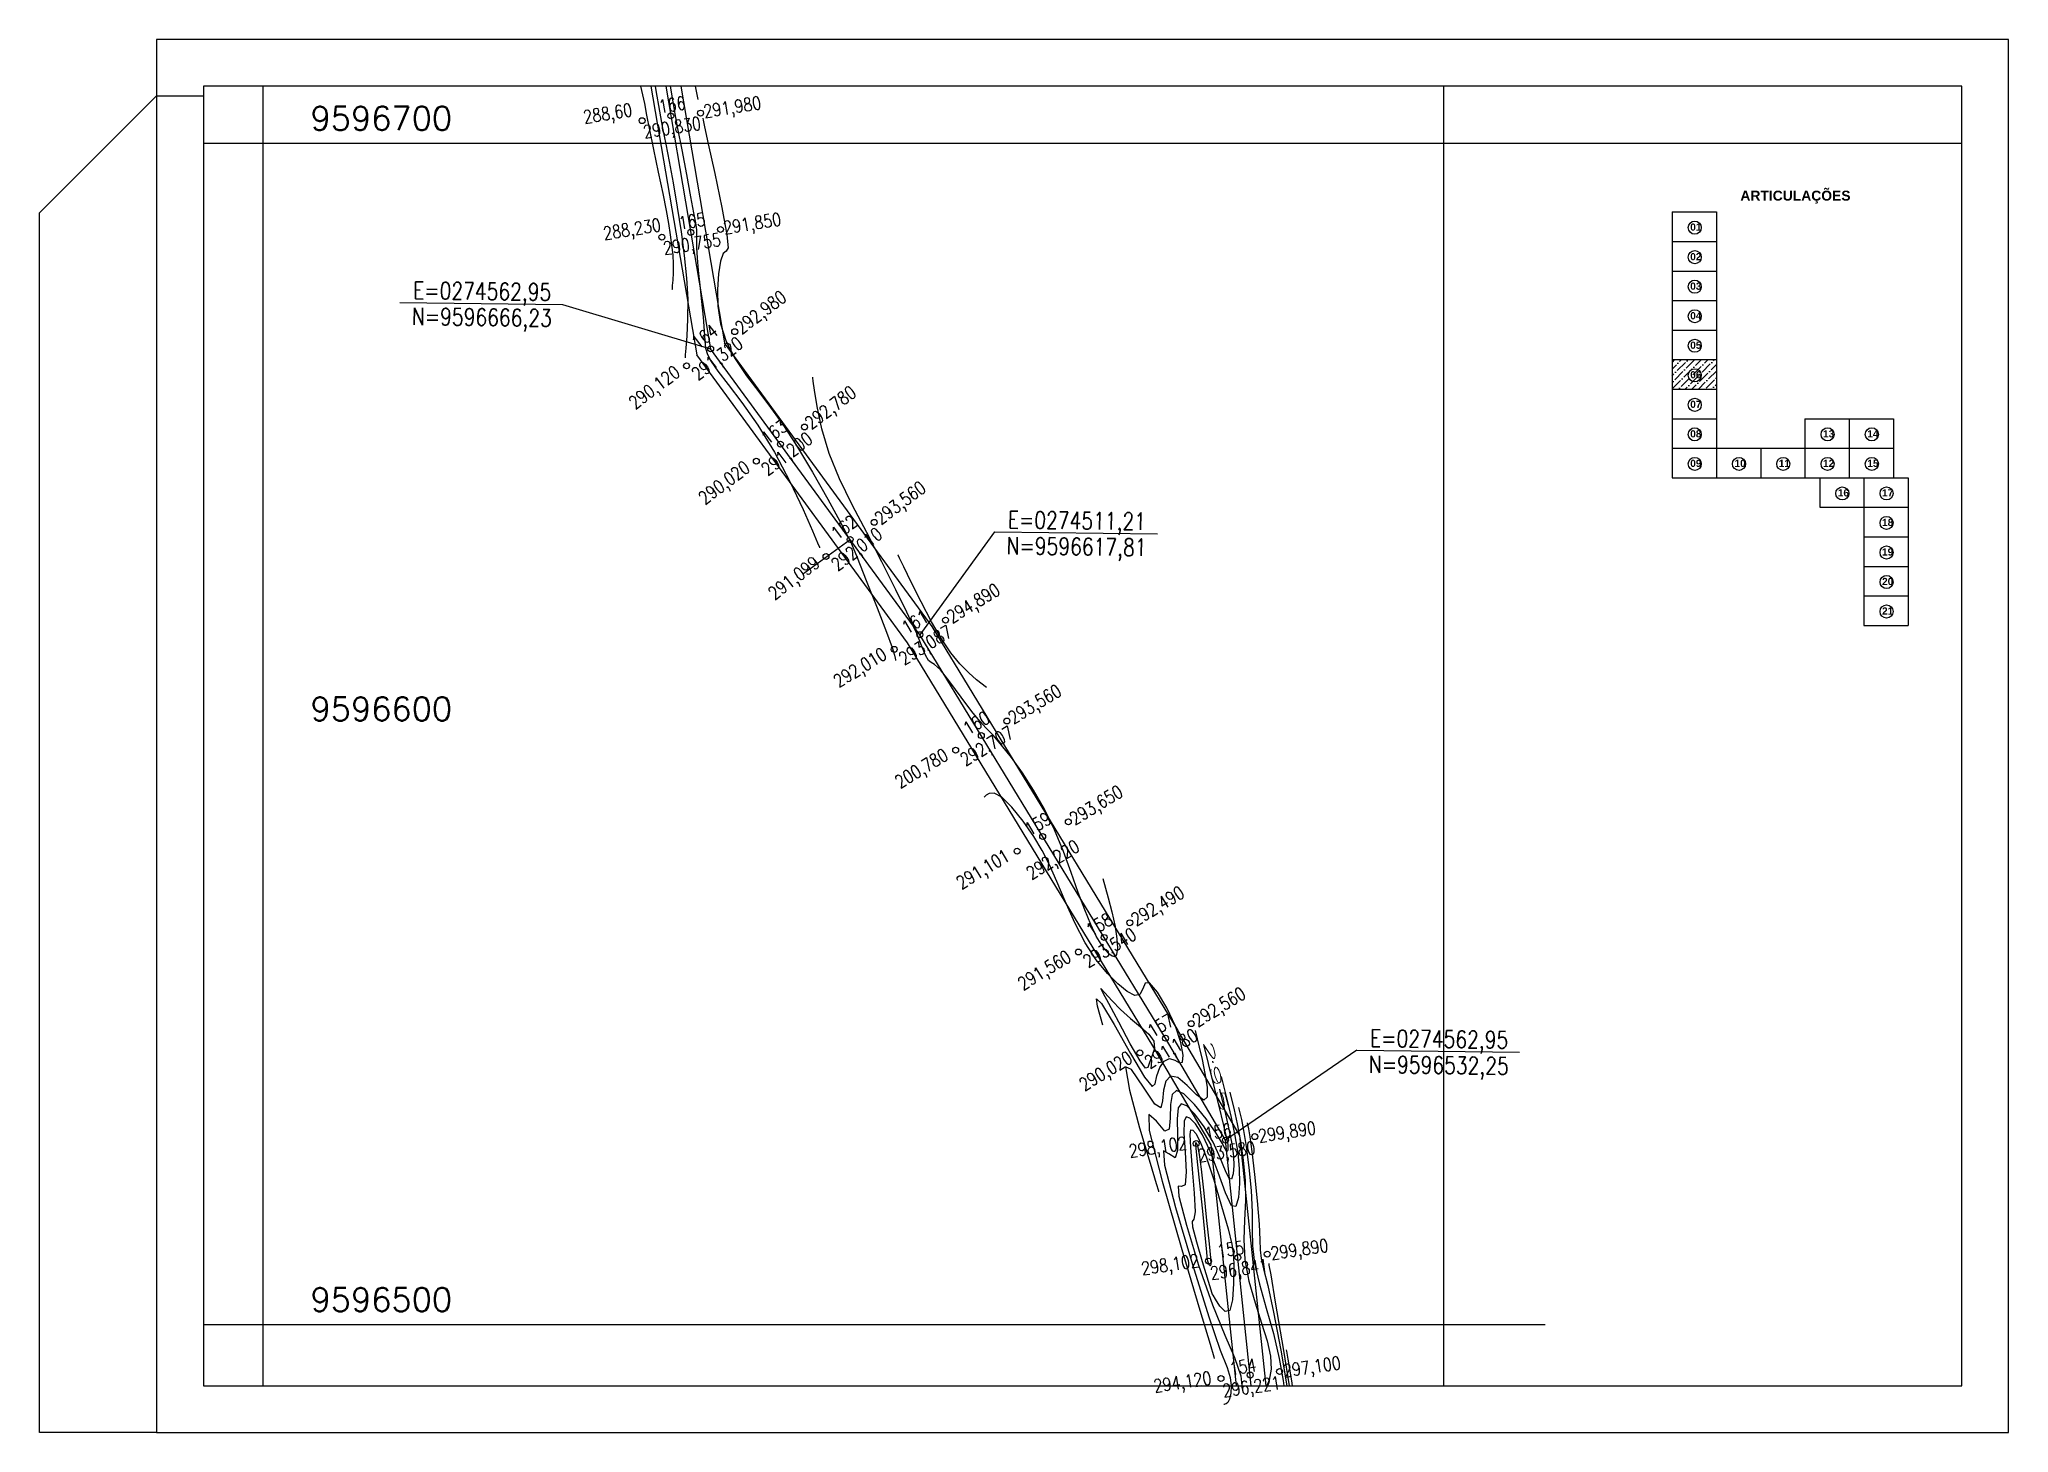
# Model space of a CAD drawing. Header units: millimetres. Extents: x 276147 to 291056, y 9594849 to 9609891.
# Drawn here: x 276149.9 to 276483.5, y 9608233.6 to 9608469.5 of the extents above; entities that cross this region are included whole.
import ezdxf
from ezdxf.enums import TextEntityAlignment as Align

# ---------------------------------------------------------------- set-up
doc = ezdxf.new("R2010")
doc.units = ezdxf.units.MM
doc.header["$LTSCALE"] = 10
doc.linetypes.add('CONTINUO', pattern=[0])
for name, color, linetype in [('2000-Top_malha_coord', 2, 'Continuous'), ('500-dim1', 6, 'Continuous'), ('Curvas mestras', 30, 'Continuous'), ('Curvas simples', 9, 'Continuous'), ('Curvas texto', 2, 'Continuous'), ('LINHA02', 8, 'Continuous'), ('TEXTO-PAPEL', 7, 'Continuous'), ('TEXTO02', 3, 'Continuous'), ('Top_malha_coord', 8, 'Continuous')]:
    doc.layers.add(name, color=color, linetype=linetype)
doc.styles.add('r80', font='romans.shx')
doc.styles.add('ROMANS', font='romans.shx', dxfattribs={"width": 0.8, "height": 4})
doc.styles.add('SIMPLEX', font='simplex', dxfattribs={"height": 0.2})
doc.styles.add('T7', font='arial.ttf')

msp = doc.modelspace()

# ---------------------------------------------------------------- texts
at = {"style": 'ROMANS', "width": 0.8}
for s, p in [('E=0274562,95', (276213.22, 9608428.42)), ('N=9596666,23', (276213.01, 9608424.02)), ('E=0274511,21', (276313.96, 9608389.59)), ('N=9596617,81', (276313.75, 9608385.19)), ('E=0274562,95', (276375.32, 9608301.8)), ('N=9596532,25', (276375.11, 9608297.39))]:
    msp.add_text(s, height=2.9046, rotation=359.2617, dxfattribs=at).set_placement(p, align=Align.TOP_LEFT)
at = {"layer": '2000-Top_malha_coord', "style": 'r80'}
for s, p in [('9596700', (276195.81, 9608452.89)), ('9596600', (276195.81, 9608352.89)), ('9596500', (276195.81, 9608252.89))]:
    msp.add_text(s, height=4, dxfattribs=at).set_placement(p, align=Align.BOTTOM_LEFT)
at = {"layer": 'Curvas texto', "style": 'SIMPLEX', "width": 3.299405}
msp.add_text('295', height=1.5, rotation=284.1285, dxfattribs=at).set_placement((276346.93, 9608299.92, 295), (276350.04, 9608287.58, 295), align=Align.FIT)
at = {"layer": 'TEXTO02', "style": 'ROMANS', "width": 0.8}
for s, rotation, p in [('166', 8.9894, (276254.64, 9608459.12)), ('291,980', 8.9894, (276262.23, 9608458.33)), ('288,60', 8.9894, (276241.88, 9608457.37)), ('290,830', 8.9894, (276252.03, 9608454.86)), ('165', 8.9894, (276258.01, 9608439.41)), ('291,850', 8.9894, (276265.6, 9608438.62)), ('288,230', 8.9894, (276245.24, 9608437.66)), ('290,755', 8.9894, (276255.4, 9608435.15)), ('292,980', 36.9082, (276267.48, 9608421.2)), ('164', 36.9082, (276260.09, 9608418.65)), ('291,320', 36.9082, (276260.1, 9608413.36)), ('290,120', 36.9082, (276249.46, 9608408.49)), ('292,780', 36.9082, (276279.3, 9608405.07)), ('291,200', 36.9082, (276271.91, 9608397.23)), ('163', 36.9082, (276271.9, 9608402.51)), ('290,020', 36.9082, (276261.28, 9608392.35)), ('293,560', 36.9082, (276291.11, 9608388.93)), ('292,010', 36.9082, (276283.73, 9608381.09)), ('162', 36.9082, (276283.72, 9608386.37)), ('291,099', 36.9082, (276273.09, 9608376.22)), ('294,890', 31.2308, (276303.31, 9608372.39)), ('161', 31.2308, (276295.7, 9608370.57)), ('293,087', 31.2308, (276295.19, 9608365.31)), ('292,010', 31.2308, (276284.12, 9608361.52)), ('293,560', 31.2308, (276313.72, 9608355.31)), ('292,707', 31.2308, (276305.59, 9608348.23)), ('160', 31.2308, (276306.11, 9608353.49)), ('200,780', 31.2308, (276294.53, 9608344.44)), ('293,650', 31.2308, (276324.12, 9608338.22)), ('159', 31.2308, (276316.51, 9608336.41)), ('292,220', 31.2308, (276316.78, 9608328.98)), ('291,101', 31.2308, (276304.93, 9608327.36)), ('292,490', 31.2308, (276334.53, 9608321.14)), ('158', 31.2308, (276326.91, 9608319.33)), ('293,540', 31.2308, (276326.4, 9608314.07)), ('291,560', 31.2308, (276315.34, 9608310.27)), ('292,560', 31.2308, (276344.93, 9608304.06)), ('157', 31.2308, (276337.32, 9608302.25)), ('291,180', 31.2308, (276336.81, 9608296.99)), ('290,020', 31.2308, (276325.74, 9608293.19)), ('156', 9.32, (276347.13, 9608285.21)), ('299,890', 8.3837, (276356.2, 9608284.86)), ('298,102', 8.3837, (276334.29, 9608282.3)), ('293,580', 8.3837, (276345.96, 9608281.5)), ('155', 9.32, (276349.23, 9608265.32)), ('299,890', 8.3837, (276358.3, 9608264.97)), ('298,102', 8.3837, (276336.39, 9608262.41)), ('296,841', 8.3837, (276348.06, 9608261.61)), ('154', 9.32, (276351.33, 9608245.43)), ('297,100', 8.3837, (276360.4, 9608245.09)), ('294,120', 8.3837, (276338.49, 9608242.52)), ('296,221', 8.3837, (276350.16, 9608241.72))]:
    msp.add_text(s, height=2.207, rotation=rotation, dxfattribs=at).set_placement(p, align=Align.TOP_LEFT)
at = {"layer": 'Top_malha_coord', "color": 7, "attachment_point": 1, "style": 'T7'}
for s, insert, char_height in [('{\\fArial|b1|i0|c0|p34;ARTICULAÇÕES}', (276438.02, 9608443.84), 1.6821), ('{\\fArial|b1|i0|c0|p34;01}', (276429.53, 9608438.28), 1.2169), ('{\\fArial|b1|i0|c0|p34;02}', (276429.53, 9608433.28), 1.2169), ('{\\fArial|b1|i0|c0|p34;03}', (276429.53, 9608428.28), 1.2169), ('{\\fArial|b1|i0|c0|p34;04}', (276429.53, 9608423.28), 1.2169), ('{\\fArial|b1|i0|c0|p34;05}', (276429.53, 9608418.28), 1.2169), ('{\\fArial|b1|i0|c0|p34;06}', (276429.53, 9608413.28), 1.2169), ('{\\fArial|b1|i0|c0|p34;07}', (276429.53, 9608408.28), 1.2169), ('{\\fArial|b1|i0|c0|p34;08}', (276429.53, 9608403.28), 1.2169), ('{\\fArial|b1|i0|c0|p34;13}', (276452.03, 9608403.28), 1.2169), ('{\\fArial|b1|i0|c0|p34;14}', (276459.53, 9608403.28), 1.2169), ('{\\fArial|b1|i0|c0|p34;09}', (276429.53, 9608398.28), 1.2169), ('{\\fArial|b1|i0|c0|p34;10}', (276437.03, 9608398.28), 1.2169), ('{\\fArial|b1|i0|c0|p34;11}', (276444.53, 9608398.28), 1.2169), ('{\\fArial|b1|i0|c0|p34;12}', (276452.03, 9608398.28), 1.2169), ('{\\fArial|b1|i0|c0|p34;15}', (276459.53, 9608398.28), 1.2169), ('{\\fArial|b1|i0|c0|p34;16}', (276454.53, 9608393.28), 1.2169), ('{\\fArial|b1|i0|c0|p34;17}', (276462.03, 9608393.28), 1.2169), ('{\\fArial|b1|i0|c0|p34;18}', (276462.03, 9608388.28), 1.2169), ('{\\fArial|b1|i0|c0|p34;19}', (276462.03, 9608383.28), 1.2169), ('{\\fArial|b1|i0|c0|p34;20}', (276462.03, 9608378.28), 1.2169), ('{\\fArial|b1|i0|c0|p34;21}', (276462.03, 9608373.28), 1.2169)]:
    msp.add_mtext_dynamic_manual_height_columns(s, width=9.0598, gutter_width=12.5, heights=[0], dxfattribs=dict(at, insert=insert, char_height=char_height))

# ---------------------------------------------------------------- hatches: boundary and pattern name
at = {"layer": 'Top_malha_coord'}
h = msp.add_hatch(dxfattribs=at)
h.set_pattern_fill('ANSI36', color=8, scale=0.25)
h.set_pattern_definition([(45, (15662.7059, 10875.3507), (0.420949505675, 1.54348152081), [1.984375, -0.396875, 0, -0.396875])])
h.paths.add_polyline_path([(276433.96, 9608415.23), (276426.46, 9608415.23), (276426.46, 9608410.23), (276433.96, 9608410.23)])
h.paths.add_polyline_path([(276429.19, 9608412.58, -1), (276431.4, 9608412.58, -1)], flags=0)
h.paths.add_polyline_path([(276429.16, 9608411.39), (276431.66, 9608411.39), (276431.66, 9608413.9), (276429.16, 9608413.9)], flags=24)

# ---------------------------------------------------------------- linework, layer by layer
at = {"layer": '500-dim1', "ltscale": 0.1}
for points in [[(276169.74, 9608233.57), (276483.46, 9608233.57), (276483.46, 9608469.45), (276169.74, 9608469.45)], [(276177.68, 9608241.51), (276475.52, 9608241.51), (276475.52, 9608461.51), (276177.68, 9608461.51)]]:
    msp.add_lwpolyline(points, close=True, dxfattribs=at)
msp.add_lwpolyline([(276169.74, 9608233.57), (276149.89, 9608233.57), (276149.89, 9608440.06), (276169.74, 9608459.92), (276177.68, 9608459.92)], dxfattribs=at)
at = {"layer": 'Curvas mestras', "linetype": 'CONTINUO'}
for points in [[(276254.19, 9608461.51, 290), (276254.31, 9608460.8, 290), (276254.92, 9608457.31, 290), (276255.45, 9608454.4, 290), (276255.98, 9608451.72, 290), (276256.55, 9608448.76, 290), (276257.22, 9608445.14, 290), (276257.92, 9608441.07, 290), (276258.58, 9608436.88, 290), (276259.13, 9608432.86, 290), (276259.52, 9608429.05, 290), (276259.72, 9608425.45, 290), (276259.7, 9608422.1, 290), (276259.55, 9608419.24, 290), (276259.39, 9608417.16, 290), (276259.29, 9608416.04, 290), (276259.25, 9608415.62, 290), (276259.25, 9608415.56, 290)], [(276348.58, 9608296.44, 295), (276348.65, 9608296.19, 295)], [(276349.78, 9608291.69, 295), (276349.84, 9608291.43, 295), (276350.69, 9608287.98, 295), (276351.44, 9608284.68, 295), (276351.93, 9608282.16, 295), (276352.16, 9608280.3, 295), (276352.2, 9608278.77, 295), (276352.1, 9608277.39, 295), (276351.85, 9608276.5, 295), (276351.42, 9608276.56, 295), (276350.78, 9608277.88, 295), (276349.9, 9608280.11, 295), (276348.7, 9608282.75, 295), (276347.2, 9608285.33, 295), (276345.62, 9608287.48, 295), (276344.25, 9608288.88, 295), (276343.3, 9608289.25, 295), (276342.78, 9608288.53, 295), (276342.62, 9608286.7, 295), (276342.7, 9608283.95, 295), (276342.7, 9608281.32, 295), (276342.26, 9608280.06, 295), (276341.23, 9608280.74, 295), (276340.33, 9608281.26, 295), (276340.5, 9608278.82, 295), (276342.35, 9608271.66, 295), (276345.19, 9608262.02, 295), (276347.98, 9608253.14, 295), (276349.93, 9608247.51, 295), (276351.06, 9608244.56, 295), (276351.6, 9608242.92, 295), (276351.78, 9608241.51, 295), (276351.7, 9608240.23, 295), (276351.48, 9608239.25, 295), (276351.19, 9608238.69, 295), (276350.91, 9608238.44, 295), (276350.68, 9608238.36, 295), (276350.56, 9608238.33, 295), (276350.51, 9608238.32, 295), (276350.5, 9608238.32, 295)], [(276361.64, 9608241.51, 300), (276360.69, 9608247.48, 300), (276359.3, 9608255.67, 300), (276358.52, 9608260.26, 300), (276358.23, 9608261.94, 300), (276358.19, 9608262.18, 300)], [(276351.7, 9608240.23, 295), (276351.48, 9608239.25, 295), (276351.19, 9608238.69, 295), (276350.91, 9608238.44, 295), (276350.68, 9608238.36, 295), (276350.56, 9608238.33, 295), (276350.51, 9608238.32, 295), (276350.5, 9608238.32, 295)], [(276351.7, 9608240.23, 295), (276351.48, 9608239.25, 295), (276351.19, 9608238.69, 295), (276350.91, 9608238.44, 295), (276350.68, 9608238.36, 295), (276350.56, 9608238.33, 295), (276350.51, 9608238.32, 295), (276350.5, 9608238.32, 295)], [(276351.7, 9608240.23, 295), (276351.48, 9608239.25, 295), (276351.19, 9608238.69, 295), (276350.91, 9608238.44, 295), (276350.68, 9608238.36, 295), (276350.56, 9608238.33, 295), (276350.51, 9608238.32, 295), (276350.5, 9608238.32, 295)], [(276351.7, 9608240.23, 295), (276351.48, 9608239.25, 295), (276351.19, 9608238.69, 295), (276350.91, 9608238.44, 295), (276350.68, 9608238.36, 295), (276350.56, 9608238.33, 295), (276350.51, 9608238.32, 295), (276350.5, 9608238.32, 295)]]:
    msp.add_polyline3d(points, dxfattribs=at)
at = {"layer": 'Curvas simples', "linetype": 'CONTINUO'}
for points in [[(276251.71, 9608461.51, 289), (276251.88, 9608460.81, 289), (276252.36, 9608458.62, 289), (276252.75, 9608456.62, 289), (276253.24, 9608454.16, 289), (276253.94, 9608450.8, 289), (276254.73, 9608446.98, 289), (276255.48, 9608443.38, 289), (276256.04, 9608440.51, 289), (276256.45, 9608438.26, 289), (276256.75, 9608436.37, 289), (276256.99, 9608434.62, 289), (276257.16, 9608432.97, 289), (276257.25, 9608431.4, 289), (276257.24, 9608429.94, 289), (276257.17, 9608428.7, 289), (276257.1, 9608427.79, 289), (276257.06, 9608427.31, 289), (276257.05, 9608427.12, 289), (276257.04, 9608427.1, 289)], [(276256.72, 9608461.55, 291), (276257.16, 9608458.9, 291), (276257.53, 9608456.85, 291), (276258, 9608454.37, 291), (276258.69, 9608450.74, 291), (276259.48, 9608446.57, 291), (276260.2, 9608442.79, 291), (276260.71, 9608440.11, 291), (276261.02, 9608438.37, 291), (276261.17, 9608437.22, 291), (276261.2, 9608436.31, 291), (276261.19, 9608435.36, 291), (276261.2, 9608434.14, 291), (276261.31, 9608432.45, 291), (276261.5, 9608430.31, 291), (276261.75, 9608427.82, 291), (276262.05, 9608425.08, 291), (276262.33, 9608422.4, 291), (276262.52, 9608420.11, 291), (276262.62, 9608418.43, 291), (276262.73, 9608417.19, 291), (276263.04, 9608416.1, 291), (276263.7, 9608414.89, 291), (276264.83, 9608413.29, 291), (276266.54, 9608411.05, 291), (276268.87, 9608407.98, 291), (276271.59, 9608404.12, 291), (276274.4, 9608399.59, 291), (276277.03, 9608394.61, 291), (276279.24, 9608389.88, 291), (276280.83, 9608386.23, 291), (276281.7, 9608384.23, 291), (276282.01, 9608383.49, 291), (276282.06, 9608383.38, 291)], [(276261.5, 9608459.3, 292), (276261.03, 9608461.51, 292)], [(276262.26, 9608456.11, 292), (276262.32, 9608455.79, 292), (276262.56, 9608454.65, 292), (276263.19, 9608451.77, 292), (276264.28, 9608446.74, 292), (276265.49, 9608440.99, 292), (276266.36, 9608436.36, 292), (276266.55, 9608434.17, 292), (276266.23, 9608433.58, 292), (276265.71, 9608433.19, 292), (276265.24, 9608431.9, 292), (276264.9, 9608429.76, 292), (276264.74, 9608427.12, 292), (276264.82, 9608424.26, 292), (276265.27, 9608421.3, 292), (276266.23, 9608418.31, 292), (276267.77, 9608415.36, 292), (276269.69, 9608412.49, 292), (276271.74, 9608409.77, 292), (276273.75, 9608407.14, 292), (276275.82, 9608404.26, 292), (276278.15, 9608400.68, 292), (276280.82, 9608396.19, 292), (276283.43, 9608391.58, 292), (276285.49, 9608387.86, 292), (276286.68, 9608385.65, 292), (276287.44, 9608384.05, 292), (276288.39, 9608381.73, 292), (276289.96, 9608377.83, 292), (276291.8, 9608373.19, 292), (276293.39, 9608369.08, 292), (276294.33, 9608366.5, 292), (276294.73, 9608365.2, 292), (276294.85, 9608364.66, 292), (276294.89, 9608364.42, 292), (276294.91, 9608364.33, 292), (276294.91, 9608364.32, 292)], [(276330.02, 9608327.4, 293), (276330.95, 9608324.09, 293), (276331.56, 9608321.71, 293), (276332.1, 9608319.27, 293), (276332.41, 9608317.17, 293), (276332.49, 9608315.56, 293), (276332.36, 9608314.52, 293), (276332.06, 9608314.12, 293), (276331.62, 9608314.22, 293), (276331.07, 9608314.65, 293), (276330.43, 9608315.29, 293), (276329.72, 9608316.24, 293), (276328.9, 9608317.63, 293), (276327.99, 9608319.58, 293), (276326.97, 9608322.07, 293), (276325.87, 9608325.03, 293), (276324.68, 9608328.39, 293), (276323.36, 9608331.98, 293), (276321.86, 9608335.61, 293), (276320.15, 9608339.1, 293), (276318.29, 9608342.35, 293), (276316.4, 9608345.3, 293), (276314.57, 9608347.86, 293), (276312.88, 9608349.98, 293), (276311.45, 9608351.63, 293), (276310.29, 9608352.84, 293), (276309.17, 9608354.01, 293), (276307.81, 9608355.66, 293), (276306.02, 9608358.07, 293), (276304.11, 9608360.68, 293), (276302.51, 9608362.72, 293), (276301.51, 9608363.64, 293), (276300.95, 9608363.93, 293), (276300.52, 9608364.28, 293), (276300, 9608365.22, 293), (276299.44, 9608366.53, 293), (276298.93, 9608367.82, 293), (276298.51, 9608368.86, 293), (276297.91, 9608370.18, 293), (276296.81, 9608372.49, 293), (276294.96, 9608376.24, 293), (276292.59, 9608380.97, 293), (276290.03, 9608385.97, 293), (276287.58, 9608390.65, 293), (276285.41, 9608395.05, 293), (276283.66, 9608399.33, 293), (276282.43, 9608403.53, 293), (276281.65, 9608407.28, 293), (276281.2, 9608410.08, 293), (276280.97, 9608411.61, 293), (276280.89, 9608412.17, 293), (276280.88, 9608412.25, 293)], [(276310.34, 9608359.7, 294), (276308.62, 9608361.04, 294), (276307.31, 9608362.19, 294), (276305.83, 9608363.71, 294), (276304.3, 9608365.6, 294), (276302.71, 9608367.95, 294), (276301.02, 9608370.83, 294), (276299.23, 9608374.21, 294), (276297.56, 9608377.54, 294), (276296.29, 9608380.16, 294), (276295.59, 9608381.6, 294), (276295.33, 9608382.13, 294), (276295.3, 9608382.21, 294)], [(276330.05, 9608302.53, 292), (276329.12, 9608305.74, 292), (276328.97, 9608306.98, 292), (276329.79, 9608306.24, 292), (276331.95, 9608302.65, 292), (276334.71, 9608297.77, 292), (276337.11, 9608293.73, 292), (276338.4, 9608292.18, 292), (276338.89, 9608292.6, 292), (276339.16, 9608293.97, 292), (276339.67, 9608295.38, 292), (276340.42, 9608296.45, 292), (276341.3, 9608296.9, 292), (276342.21, 9608296.64, 292), (276342.99, 9608296.2, 292), (276343.5, 9608296.3, 292), (276343.61, 9608297.47, 292), (276343.23, 9608299.59, 292), (276342.32, 9608302.37, 292), (276340.88, 9608305.46, 292), (276339.27, 9608308.16, 292), (276337.95, 9608309.73, 292), (276337.22, 9608309.68, 292), (276336.8, 9608308.7, 292), (276336.32, 9608307.75, 292), (276335.43, 9608307.6, 292), (276334.16, 9608308.25, 292), (276332.58, 9608309.53, 292), (276330.8, 9608311.31, 292), (276328.92, 9608313.59, 292), (276327.04, 9608316.47, 292), (276325.26, 9608319.9, 292), (276323.64, 9608323.53, 292), (276322.22, 9608326.9, 292), (276320.99, 9608329.69, 292), (276319.76, 9608332.1, 292), (276318.32, 9608334.5, 292), (276316.53, 9608337.07, 292), (276314.61, 9608339.47, 292), (276312.89, 9608341.17, 292), (276311.63, 9608341.85, 292), (276310.79, 9608341.79, 292), (276310.29, 9608341.47, 292), (276310.04, 9608341.26, 292), (276309.94, 9608341.18, 292), (276309.93, 9608341.17, 292)], [(276345.64, 9608301.66, 293), (276346.35, 9608298.84, 293), (276346.84, 9608296.72, 293), (276347.33, 9608294.35, 293), (276347.69, 9608292.06, 293), (276347.71, 9608290.37, 293), (276347.15, 9608289.83, 293), (276345.91, 9608290.74, 293), (276344.29, 9608292.36, 293), (276342.71, 9608293.67, 293), (276341.51, 9608293.89, 293), (276340.72, 9608293.08, 293), (276340.32, 9608291.55, 293), (276340.16, 9608289.72, 293), (276339.83, 9608288.56, 293), (276338.83, 9608289.18, 293), (276336.91, 9608292.03, 293), (276334.89, 9608295.04, 293), (276333.85, 9608295.48, 293), (276334.52, 9608291.54, 293), (276336.25, 9608285.16, 293), (276338.02, 9608279.17, 293), (276339.05, 9608275.75, 293), (276339.43, 9608274.49, 293), (276339.48, 9608274.32, 293)], [(276347.11, 9608299.05, 294), (276348.63, 9608293.05, 294), (276349.63, 9608289.06, 294), (276350.49, 9608285.56, 294), (276350.99, 9608283.41, 294), (276351.19, 9608282.34, 294), (276351.22, 9608281.81, 294), (276351.19, 9608281.4, 294), (276351.11, 9608281.14, 294), (276350.99, 9608281.16, 294), (276350.76, 9608281.6, 294), (276350.24, 9608282.59, 294), (276349.2, 9608284.29, 294), (276347.51, 9608286.67, 294), (276345.54, 9608289.14, 294), (276343.73, 9608290.93, 294), (276342.48, 9608291.47, 294), (276341.76, 9608290.79, 294), (276341.47, 9608289.12, 294), (276341.43, 9608286.83, 294), (276341.27, 9608284.94, 294), (276340.54, 9608284.62, 294), (276339.1, 9608286.3, 294), (276337.83, 9608287.43, 294), (276337.9, 9608284.71, 294), (276340.08, 9608276.11, 294), (276343.39, 9608264.58, 294), (276346.44, 9608254.32, 294), (276348.18, 9608248.54, 294), (276348.82, 9608246.41, 294), (276348.91, 9608246.1, 294)], [(276350.05, 9608293.83, 296), (276351.06, 9608289.82, 296), (276351.75, 9608286.9, 296), (276352.4, 9608283.8, 296), (276352.87, 9608280.92, 296), (276353.14, 9608278.26, 296), (276353.19, 9608275.73, 296), (276353.01, 9608273.38, 296), (276352.58, 9608271.86, 296), (276351.85, 9608271.96, 296), (276350.81, 9608274.16, 296), (276349.55, 9608277.63, 296), (276348.2, 9608281.22, 296), (276346.89, 9608283.99, 296), (276345.71, 9608285.82, 296), (276344.76, 9608286.82, 296), (276344.12, 9608287.03, 296), (276343.8, 9608286.27, 296), (276343.77, 9608284.28, 296), (276343.96, 9608281.07, 296), (276344.13, 9608277.7, 296), (276343.98, 9608275.5, 296), (276343.36, 9608275.21, 296), (276342.78, 9608275.29, 296), (276342.9, 9608273.6, 296), (276344.18, 9608268.71, 296), (276346.26, 9608261.91, 296), (276348.59, 9608255.18, 296), (276350.68, 9608250.06, 296), (276352.33, 9608246.29, 296), (276353.38, 9608243.15, 296), (276353.58, 9608241.51, 296)], [(276351.52, 9608291.22, 297), (276352.27, 9608288.21, 297), (276352.81, 9608285.82, 297), (276353.36, 9608282.91, 297), (276353.82, 9608279.68, 297), (276354.12, 9608276.27, 297), (276354.2, 9608272.86, 297), (276354.05, 9608269.55, 297), (276353.91, 9608266.25, 297), (276354.09, 9608262.82, 297), (276354.78, 9608259.18, 297), (276355.82, 9608255.51, 297), (276356.92, 9608252.08, 297), (276357.84, 9608249.08, 297), (276358.42, 9608246.51, 297), (276358.56, 9608244.32, 297), (276358.2, 9608242.44, 297), (276357.83, 9608241.51, 297)], [(276352.99, 9608288.61, 298), (276353.49, 9608286.6, 298), (276353.87, 9608284.74, 298), (276354.31, 9608282.03, 298), (276354.77, 9608278.47, 298), (276355.14, 9608274.55, 298), (276355.35, 9608270.87, 298), (276355.35, 9608267.86, 298), (276355.37, 9608265.18, 298), (276355.7, 9608262.26, 298), (276356.55, 9608258.71, 298), (276357.71, 9608254.66, 298), (276358.91, 9608250.36, 298), (276359.89, 9608246.12, 298), (276360.59, 9608242.38, 298), (276360.71, 9608241.51, 298)], [(276354.46, 9608286, 299), (276354.7, 9608284.99, 299), (276354.93, 9608283.66, 299), (276355.27, 9608281.15, 299), (276355.71, 9608277.27, 299), (276356.17, 9608272.82, 299), (276356.5, 9608268.88, 299), (276356.63, 9608266.23, 299), (276356.68, 9608264.51, 299), (276356.85, 9608263.07, 299), (276357.27, 9608261.27, 299), (276357.97, 9608258.45, 299), (276358.96, 9608253.95, 299), (276360.17, 9608247.52, 299), (276361.17, 9608241.51, 299)], [(276362.18, 9608241.51, 301), (276362.05, 9608242.31, 301), (276361.42, 9608246.02, 301), (276361.18, 9608247.38, 301), (276361.15, 9608247.58, 301)]]:
    msp.add_polyline3d(points, dxfattribs=at)
for points in [[(276329.69, 9608308.73, 291), (276331.58, 9608306.67, 291), (276333.03, 9608305.18, 291), (276334.69, 9608303.65, 291), (276336.38, 9608302.28, 291), (276337.81, 9608301.05, 291), (276338.66, 9608299.85, 291), (276338.77, 9608298.61, 291), (276338.39, 9608297.39, 291), (276337.92, 9608296.25, 291), (276337.63, 9608295.38, 291), (276337.24, 9608295.27, 291), (276336.34, 9608296.51, 291), (276334.68, 9608299.41, 291), (276332.71, 9608303.04, 291), (276331.02, 9608306.21, 291), (276330.08, 9608307.98, 291), (276329.74, 9608308.64, 291), (276329.69, 9608308.73, 291)], [(276348.52, 9608257.1, 297), (276346.92, 9608262.47, 297), (276345.95, 9608265.83, 297), (276345.3, 9608268.37, 297), (276345.23, 9608269.31, 297), (276345.49, 9608269.68, 297), (276345.7, 9608270.95, 297), (276345.57, 9608274.08, 297), (276345.23, 9608278.18, 297), (276344.92, 9608281.85, 297), (276344.82, 9608284.01, 297), (276344.95, 9608284.82, 297), (276345.27, 9608284.76, 297), (276345.79, 9608284.18, 297), (276346.52, 9608282.81, 297), (276347.54, 9608280.26, 297), (276348.82, 9608276.35, 297), (276350.14, 9608271.93, 297), (276351.23, 9608268.05, 297), (276351.87, 9608265.46, 297), (276352.14, 9608263.59, 297), (276352.2, 9608261.57, 297), (276352.17, 9608258.83, 297), (276351.98, 9608256.06, 297), (276351.52, 9608254.24, 297), (276350.75, 9608254.07, 297), (276349.86, 9608254.99, 297), (276349.11, 9608256.14, 297), (276348.7, 9608256.82, 297), (276348.54, 9608257.07, 297), (276348.52, 9608257.1, 297)], [(276347.99, 9608262.1, 298), (276347.84, 9608262.59, 298), (276347.76, 9608262.91, 298), (276347.69, 9608263.14, 298), (276347.68, 9608263.34, 298), (276347.62, 9608264.15, 298), (276347.41, 9608266.39, 298), (276347, 9608270.47, 298), (276346.5, 9608275.3, 298), (276346.07, 9608279.43, 298), (276345.84, 9608281.74, 298), (276345.77, 9608282.6, 298), (276345.79, 9608282.71, 298), (276345.83, 9608282.65, 298), (276345.9, 9608282.53, 298), (276346, 9608282.29, 298), (276346.13, 9608281.82, 298), (276346.33, 9608280.63, 298), (276346.66, 9608278.15, 298), (276347.11, 9608274.12, 298), (276347.61, 9608269.49, 298), (276348.02, 9608265.52, 298), (276348.24, 9608263.15, 298), (276348.3, 9608262.11, 298), (276348.27, 9608261.83, 298), (276348.2, 9608261.82, 298), (276348.12, 9608261.9, 298), (276348.05, 9608262.01, 298), (276348.01, 9608262.07, 298), (276348, 9608262.09, 298), (276347.99, 9608262.1, 298)]]:
    msp.add_polyline3d(points, close=True, dxfattribs=at)
at = {"layer": 'LINHA02'}
for p, q in [((276210.93, 9608424.92), (276238.52, 9608424.57)), ((276238.52, 9608424.57), (276263.59, 9608417.07)), ((276311.67, 9608386.09), (276299.04, 9608368.66)), ((276311.67, 9608386.09), (276339.26, 9608385.74)), ((276373.03, 9608298.29), (276350.8, 9608283.09)), ((276373.03, 9608298.29), (276400.63, 9608297.95))]:
    msp.add_line(p, q, dxfattribs=at)
at = {"layer": 'TEXTO-PAPEL', "color": 7, "linetype": 'Continuous'}
for p, q in [((276256, 9608461.51), (276263.59, 9608417.07)), ((276299.04, 9608368.66), (276263.59, 9608417.07)), ((276279.15, 9608378.89), (276287.22, 9608384.79)), ((276340.65, 9608300.33), (276299.04, 9608368.66)), ((276350.78, 9608283.09), (276340.65, 9608300.33)), ((276355.18, 9608241.51), (276350.78, 9608283.09))]:
    msp.add_line(p, q, dxfattribs=at)
for centre in [(276251.98, 9608455.7), (276256.85, 9608456.5), (276261.89, 9608456.98), (276255.34, 9608435.98), (276260.22, 9608436.78), (276265.26, 9608437.27), (276267.67, 9608419.96), (276263.59, 9608417.07), (276259.51, 9608414.18), (276279.49, 9608403.82), (276275.41, 9608400.93), (276271.33, 9608398.04), (276291.3, 9608387.69), (276287.22, 9608384.79), (276283.14, 9608381.9), (276299.04, 9608368.66), (276303.38, 9608371.13), (276294.69, 9608366.18), (276313.78, 9608354.05), (276305.09, 9608349.1), (276309.44, 9608351.58), (276324.19, 9608336.97), (276315.5, 9608332.02), (276319.84, 9608334.49), (276334.59, 9608319.89), (276330.25, 9608317.41), (276325.9, 9608314.94), (276345, 9608302.81), (276340.65, 9608300.33), (276336.31, 9608297.86), (276345.84, 9608282.5), (276350.8, 9608283.09), (276355.77, 9608283.68), (276347.94, 9608262.61), (276352.9, 9608263.2), (276357.87, 9608263.79), (276350.04, 9608242.72), (276355, 9608243.31), (276359.97, 9608243.9)]:
    msp.add_circle(centre, 0.5, dxfattribs=at)
at = {"layer": 'Top_malha_coord'}
for p, q in [((276187.81, 9608241.51), (276187.81, 9608461.51)), ((276387.81, 9608241.51), (276387.81, 9608461.51)), ((276177.68, 9608451.9), (276475.52, 9608451.9)), ((276177.68, 9608451.89), (276475.52, 9608451.89)), ((276177.68, 9608251.89), (276404.97, 9608251.89))]:
    msp.add_line(p, q, dxfattribs=at)
at = {"layer": 'Top_malha_coord', "color": 6}
for p, q in [((276253.46, 9608461.51), (276261.23, 9608416.07)), ((276258.53, 9608461.51), (276265.96, 9608418.07)), ((276296.96, 9608367.27), (276261.23, 9608416.07)), ((276301.12, 9608370.05), (276265.96, 9608418.07)), ((276342.79, 9608301.63), (276301.12, 9608370.05)), ((276338.52, 9608299.03), (276296.96, 9608367.27)), ((276348.35, 9608282.29), (276338.5, 9608299.07)), ((276353.21, 9608283.89), (276342.81, 9608301.6)), ((276357.7, 9608241.51), (276353.21, 9608283.89)), ((276352.67, 9608241.51), (276348.35, 9608282.29))]:
    msp.add_line(p, q, dxfattribs=at)
at = {"layer": 'Top_malha_coord', "color": 7}
for p, q in [((276426.46, 9608440.23), (276426.46, 9608395.23)), ((276426.46, 9608440.23), (276433.96, 9608440.23)), ((276433.96, 9608440.23), (276433.96, 9608395.23)), ((276426.46, 9608435.23), (276433.96, 9608435.23)), ((276426.46, 9608430.23), (276433.96, 9608430.23)), ((276426.46, 9608425.23), (276433.96, 9608425.23)), ((276426.46, 9608420.23), (276433.96, 9608420.23)), ((276426.46, 9608415.23), (276433.96, 9608415.23)), ((276426.46, 9608410.23), (276433.96, 9608410.23)), ((276426.46, 9608405.23), (276433.96, 9608405.23)), ((276448.96, 9608405.23), (276448.96, 9608395.23)), ((276448.96, 9608405.23), (276463.96, 9608405.23)), ((276456.46, 9608405.23), (276456.46, 9608395.23)), ((276463.96, 9608405.23), (276463.96, 9608395.23)), ((276426.46, 9608400.23), (276463.96, 9608400.23)), ((276441.46, 9608400.23), (276441.46, 9608395.23)), ((276426.46, 9608395.23), (276466.46, 9608395.23)), ((276451.46, 9608395.23), (276451.46, 9608390.23)), ((276458.96, 9608395.23), (276458.96, 9608370.23)), ((276466.46, 9608395.23), (276466.46, 9608370.23)), ((276451.46, 9608390.23), (276466.46, 9608390.23)), ((276458.96, 9608385.23), (276466.46, 9608385.23)), ((276458.96, 9608380.23), (276466.46, 9608380.23)), ((276458.96, 9608375.23), (276466.46, 9608375.23)), ((276458.96, 9608370.23), (276466.46, 9608370.23))]:
    msp.add_line(p, q, dxfattribs=at)
for centre in [(276430.29, 9608437.58), (276430.29, 9608432.58), (276430.29, 9608427.58), (276430.29, 9608422.58), (276430.29, 9608417.58), (276430.29, 9608412.58), (276430.29, 9608407.58), (276430.29, 9608402.58), (276452.79, 9608402.58), (276460.29, 9608402.58), (276430.29, 9608397.58), (276437.79, 9608397.58), (276445.29, 9608397.58), (276452.79, 9608397.58), (276460.29, 9608397.58), (276455.29, 9608392.58), (276462.79, 9608392.58), (276462.79, 9608387.58), (276462.79, 9608382.58), (276462.79, 9608377.58), (276462.79, 9608372.58)]:
    msp.add_circle(centre, 1.11, dxfattribs=at)

msp.set_redraw_order([(e.dxf.handle, doc.entitydb.next_handle()) for e in msp.query("TEXT MTEXT ATTDEF DIMENSION ARC_DIMENSION")])  # texts and dimensions are drawn at this point

doc.saveas('drawing.dxf')
